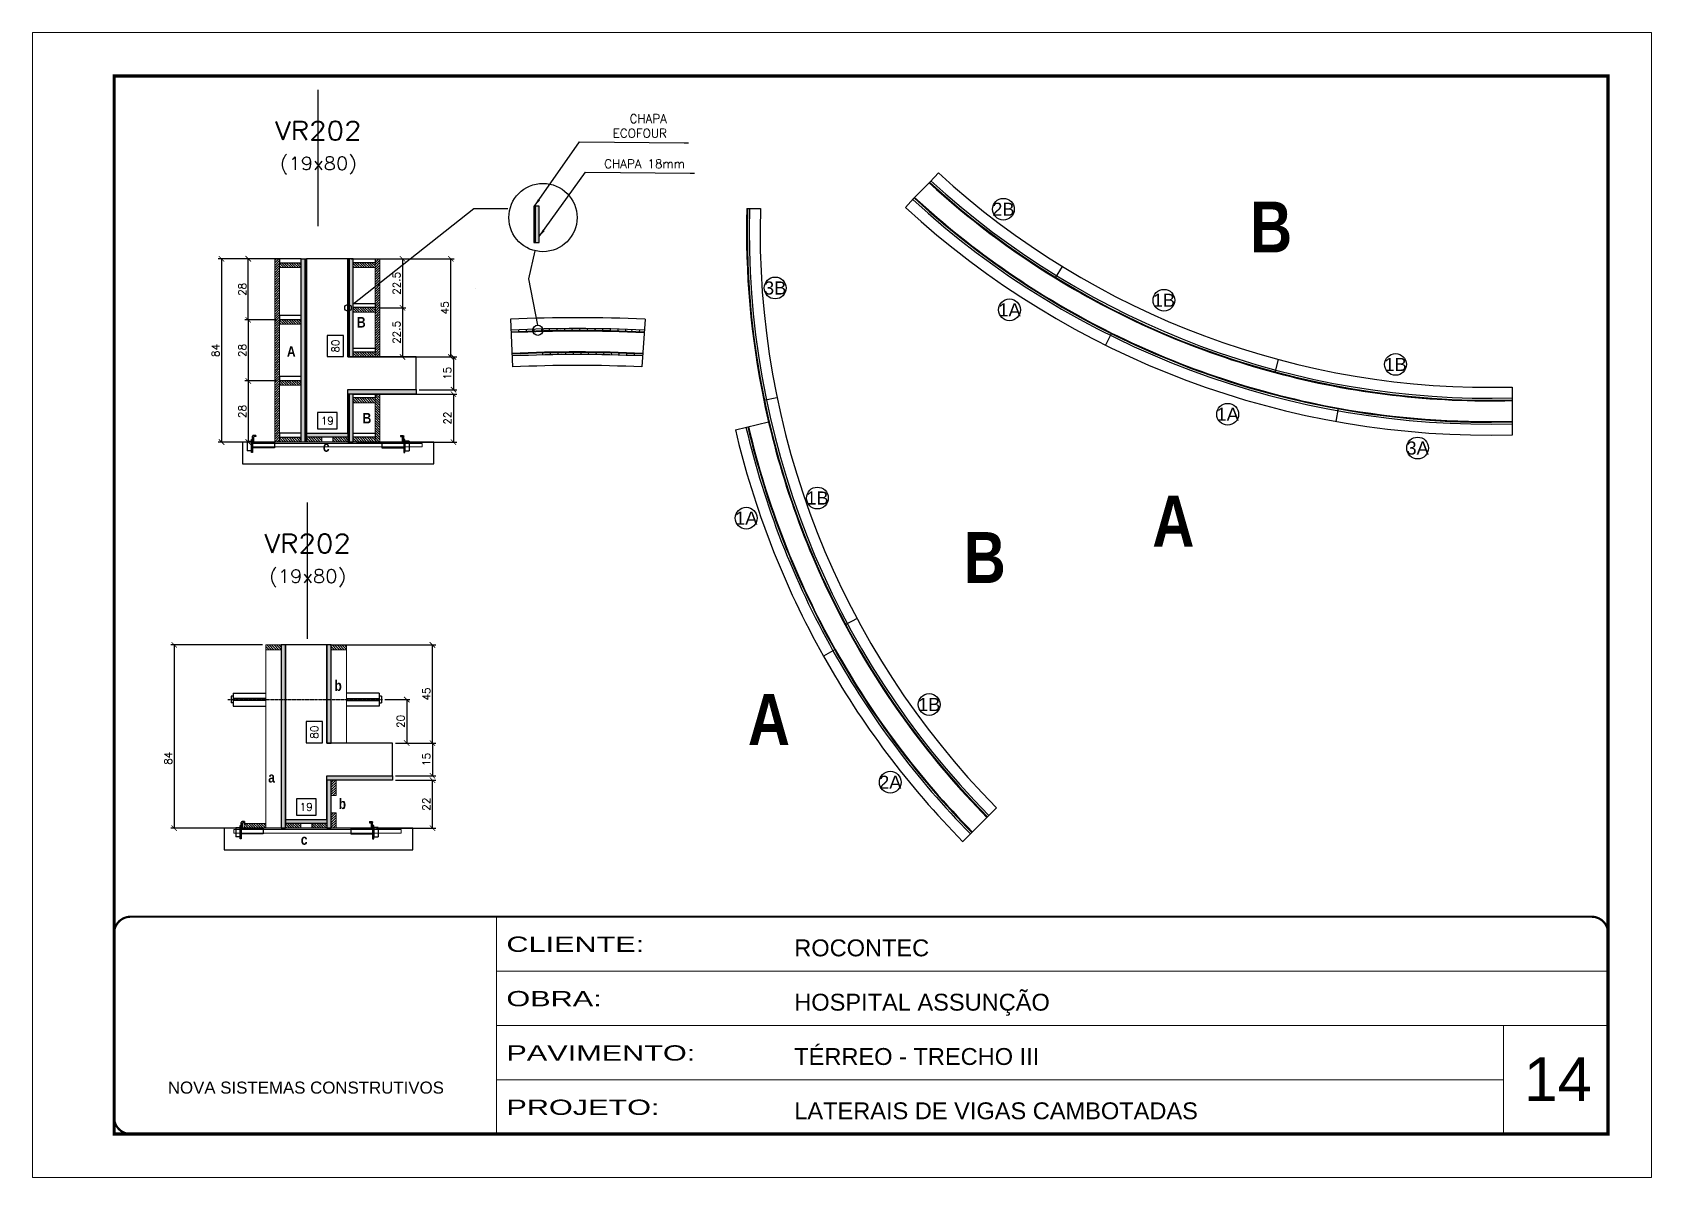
# Model space of a CAD drawing. Extents: x 2582 to 128055, y -26396 to 2611.
# Drawn here: x 4180 to 5665, y -2276 to -1226 of the extents above; entities that cross this region are included whole.
import ezdxf
from ezdxf.enums import TextEntityAlignment as Align

# ---------------------------------------------------------------- set-up
doc = ezdxf.new("R2010")
doc.units = 0
doc.header["$PDMODE"] = 35
for name, pattern in [('CONTINUO', [0]), ('DASHED', [0.75, 0.5, -0.25]), ('HIDDEN', [0.375, 0.25, -0.125])]:
    doc.linetypes.add(name, pattern=pattern)
for name, color, linetype in [('barrote', 251, 'Continuous'), ('COTA', 241, 'Continuous'), ('Cota Seção (2x)', 4, 'Continuous'), ('detalhes', 4, 'Continuous'), ('Painéis', 200, 'Continuous'), ('presilha', 1, 'Continuous'), ('Romaneio', 10, 'Continuous'), ('TENSOR', 3, 'Continuous'), ('Texto de Titulo', 7, 'Continuous'), ('Texto Qtd Sarr', 242, 'Continuous')]:
    doc.layers.add(name, color=color, linetype=linetype)
for name, color, linetype, lineweight in [('CARIMBO', 255, 'Continuous', 9), ('CONCRETO', 251, 'Continuous', 25), ('contorno de painel', 7, 'Continuous', 13), ('Folhas', 255, 'Continuous', 9), ('Hachura', 251, 'Continuous', 9), ('Madeira', 126, 'Continuous', 18), ('SARRAFO DE PRESSAO', 251, 'DASHED', 9), ('SCO-___-LAJ', 2, 'Continuous', 0), ('Texto Seção', 7, 'Continuous', 15)]:
    doc.layers.add(name, color=color, linetype=linetype, lineweight=lineweight)
doc.styles.add('ARIAL', font='arial.ttf')
doc.styles.add('COTA TECNICA', font='techl___.ttf', dxfattribs={"height": 10})
doc.styles.add('Romans', font='romans.shx')
doc.styles.add('TECNICA', font='techb___.ttf', dxfattribs={"height": 10})
doc.styles.add('Tecnologia', font='')
doc.styles.get('Tecnologia').set_extended_font_data('Forgotten Futurist')
doc.dimstyles.new('Cota Seção (2x)', dxfattribs={"dimtxt": 7, "dimasz": 5, "dimexe": 3, "dimexo": 3, "dimgap": 2, "dimtad": 3, "dimdec": 1, "dimlfac": 0.5, "dimzin": 12, "dimdsep": 46, "dimtxsty": 'Romans', "dimblk": 'ARCHTICK', "dimcen": 0, "dimclrd": 4, "dimclre": 4, "dimclrt": 1, "dimadec": 1, "dimazin": 3, "dimtfac": 1, "dimtdec": 1, "dimtmove": 0, "dimatfit": 3, "dimldrblk": 'OBLIQUE', "dimfxl": 1, "dimtolj": 1, "dimtzin": 12, "dimarcsym": 0})
doc.dimstyles.new('Cota Seção interna', dxfattribs={"dimtxt": 7, "dimasz": 6, "dimexe": 0.18, "dimexo": 2, "dimgap": -4, "dimtad": 3, "dimdec": 1, "dimlfac": 0.5, "dimzin": 12, "dimdsep": 46, "dimtxsty": 'Romans', "dimblk": 'ARCHTICK', "dimcen": 0.09, "dimse1": 1, "dimse2": 1, "dimsd1": 1, "dimsd2": 1, "dimclrd": 180, "dimclre": 5, "dimclrt": 1, "dimadec": 0, "dimazin": 3, "dimtfac": 1, "dimtdec": 1, "dimtofl": 0, "dimtmove": 0, "dimatfit": 3, "dimldrblk": 'ARCHTICK', "dimfxl": 1, "dimtolj": 1, "dimtzin": 0, "dimarcsym": 0})
doc.dimstyles.new('PAINEL', dxfattribs={"dimtxt": 10, "dimasz": 3, "dimexe": 3, "dimexo": 3, "dimgap": 3, "dimtad": 1, "dimdec": 1, "dimzin": 12, "dimdsep": 46, "dimtxsty": 'COTA TECNICA', "dimblk1": 'OBLIQUE', "dimblk2": 'OBLIQUE', "dimsah": 1, "dimcen": 0.9, "dimclrd": 4, "dimclre": 4, "dimclrt": 240, "dimadec": 1, "dimazin": 3, "dimtfac": 1, "dimtdec": 1, "dimtmove": 0, "dimatfit": 3, "dimfxl": 1, "dimtolj": 1, "dimtzin": 12, "dimarcsym": 0})

msp = doc.modelspace()

# ---------------------------------------------------------------- texts
at = {"color": 240, "char_height": 8, "attachment_point": 9, "style": 'Romans'}
for s, insert in [('\\A1;CHAPA  \\PECOFOUR', (4762.09, -1322.36)), ('\\A1;CHAPA 18mm', (4778.58, -1350.32))]:
    msp.add_mtext(s, dxfattribs=dict(at, insert=insert))
at = {"layer": 'CARIMBO', "style": 'ARIAL'}
msp.add_text('14', height=40, dxfattribs=at).set_placement((5547.99, -2205.76))
at = {"layer": 'detalhes', "style": 'TECNICA'}
for s, height, p in [('B', 46.73, (5296.85, -1427.69, 0)), ('B', 9.6, (4477.81, -1496.51)), ('A', 9.6, (4413.58, -1523.24)), ('B', 9.6, (4482.99, -1584.39)), ('c', 9.6, (4446.54, -1610.4)), ('A', 46.73, (5207.2, -1697.48, 0)), ('B', 46.73, (5034.19, -1730.77, 0)), ('b', 9.6, (4457.15, -1829.62)), ('A', 46.73, (4836.3, -1879.28, 0)), ('a', 9.6, (4396.46, -1913.71)), ('b', 9.6, (4461.05, -1938)), ('c', 9.6, (4426.33, -1970.75))]:
    msp.add_text(s, height=height, dxfattribs=at).set_placement(p)
at = {"layer": 'Romaneio', "color": 255, "linetype": 'ByBlock', "style": 'ARIAL'}
for s, p in [('2B', (5070.67, -1388.05)), ('3B', (4861.34, -1460.23)), ('1B', (5217.88, -1471.51)), ('1A', (5076.27, -1480.28)), ('1B', (5430.31, -1530.32)), ('1A', (5276.33, -1576.02)), ('3A', (5450.52, -1606.98)), ('1B', (4900.09, -1652.83)), ('1A', (4834.8, -1671.23)), ('1B', (5002.6, -1842.14)), ('2A', (4966.89, -1913.4))]:
    msp.add_text(s, height=12, dxfattribs=at).set_placement(p, align=Align.MIDDLE_CENTER)

# ---------------------------------------------------------------- blocks, each defined once
blk = doc.blocks.new('9999999999')
at = {"color": 30, "linetype": 'CONTINUO'}
for p, q in [((98564.6, 34230.2), (98564.6, 34429.4)), ((98564.6, 34379.6), (99584, 34379.6)), ((98564.6, 34329.8), (99488, 34329.8)), ((99584, 34329.8), (99488, 34329.8)), ((99488, 34329.8), (99488, 34230.2)), ((98564.6, 34280), (99488, 34280))]:
    blk.add_line(p, q, dxfattribs=at)
at = {"color": 30, "linetype": 'CONTINUO', "const_width": 2}
blk.add_lwpolyline([(99584, 34230.2), (99584, 34414.4, 0.414214), (99569, 34429.4), (98229, 34429.4, 0.414214), (98214, 34414.4), (98214, 34245.2, 0.414214), (98229, 34230.2), (99584, 34230.2)], format="xyb", dxfattribs=at)
at = {"layer": 'Folhas'}
blk.add_lwpolyline([(98139, 34190.2), (99624, 34190.2), (99624, 35240.2), (98139, 35240.2)], close=True, dxfattribs=at)
at = {"layer": 'Folhas', "color": 30, "const_width": 3}
blk.add_lwpolyline([(98214, 34230.2), (99584, 34230.2), (99584, 35200.2), (98214, 35200.2)], close=True, dxfattribs=at)
at = {"color": 7, "linetype": 'Continuous', "ltscale": 5, "style": 'ARIAL'}
for s, height, p in [('ROCONTEC', 15.48, (98837.7, 34393.1)), ('HOSPITAL ASSUNÇÃO', 15.483, (98837.7, 34343.3)), ('TÉRREO - TRECHO III', 15.483, (98837.7, 34293.5)), ('NOVA SISTEMAS CONSTRUTIVOS', 11.059, (98263.2, 34267.2)), ('LATERAIS DE VIGAS CAMBOTADAS', 15.483, (98837.7, 34243.7))]:
    blk.add_text(s, height=height, dxfattribs=at).set_placement(p)
at = {"layer": 'Folhas', "color": 7, "style": 'Tecnologia', "width": 1.5}
for s, p in [('CLIENTE:', (98573.7, 34397.2)), ('OBRA:', (98573.7, 34347.3)), ('PAVIMENTO:', (98573.7, 34297.5)), ('PROJETO:', (98573.7, 34247.7))]:
    blk.add_text(s, height=14, dxfattribs=at).set_placement(p)
blk = doc.blocks.new('titulo1')
at = {"layer": 'Defpoints', "color": 252, "linetype": 'HIDDEN', "ltscale": 2}
blk.add_line((0, 0), (0, 125), dxfattribs=at)
at = {"layer": 'Defpoints', "style": 'Romans', "oblique": 15}
blk.add_attdef('FOLHA', text='', height=10, dxfattribs=at).set_placement((0, 15.6), align=Align.MIDDLE_CENTER)
at = {"layer": 'Texto Qtd Sarr', "color": 3, "style": 'Romans', "oblique": 15}
for tag, height, p in [('TITULO', 17, (0, 71.4)), ('SEÇÃO', 12, (0, 41.5))]:
    blk.add_attdef(tag, text='', height=height, dxfattribs=at).set_placement(p, align=Align.MIDDLE_CENTER)
blk = doc.blocks.new('_ArchTick')
at = {"color": 0, "linetype": 'ByBlock', "const_width": 0.15}
blk.add_lwpolyline([(-0.5, -0.5), (0.5, 0.5)], dxfattribs=at)
blk = doc.blocks.new('*D124')
at = {"layer": 'COTA', "color": 4, "lineweight": -2, "transparency": 16777216}
for p, q in [((4513.3, -1911.5), (4550, -1911.5)), ((4547, -1955.5), (4547, -1911.5)), ((4495.7, -1955.5), (4550, -1955.5))]:
    blk.add_line(p, q, dxfattribs=at)
at = {"layer": 'Defpoints', "color": 0, "transparency": 16777216}
for p in [(4510.3, -1911.5), (4547, -1911.5), (4492.7, -1955.5)]:
    blk.add_point(p, dxfattribs=at)
at = {"layer": 'COTA', "color": 4, "lineweight": -2, "transparency": 16777216, "xscale": 5, "yscale": 5, "zscale": 5}
for p, rotation in [((4547, -1911.5), 90), ((4547, -1955.5), 270)]:
    blk.add_blockref('_ArchTick', p, dxfattribs=dict(at, rotation=rotation))
at = {"layer": 'COTA', "color": 1, "transparency": 16777216, "insert": (4541.5, -1933.5), "char_height": 7, "attachment_point": 5, "rotation": 90, "style": 'Romans'}
blk.add_mtext('\\A1;22', dxfattribs=at)
blk = doc.blocks.new('_Oblique')
at = {"color": 0, "linetype": 'ByBlock', "lineweight": -2}
blk.add_line((-0.5, -0.5), (0.5, 0.5), dxfattribs=at)
blk = doc.blocks.new('*D125')
at = {"layer": 'COTA', "color": 4, "lineweight": -2, "transparency": 16777216}
for p, q in [((4453.3, -1787.5), (4550, -1787.5)), ((4547, -1877.5), (4547, -1787.5)), ((4513.3, -1877.5), (4550, -1877.5))]:
    blk.add_line(p, q, dxfattribs=at)
at = {"layer": 'Defpoints', "color": 0, "transparency": 16777216}
for p in [(4450.3, -1787.5), (4547, -1787.5), (4510.3, -1877.5)]:
    blk.add_point(p, dxfattribs=at)
at = {"layer": 'COTA', "color": 4, "lineweight": -2, "transparency": 16777216, "xscale": 5, "yscale": 5, "zscale": 5}
for p, rotation in [((4547, -1787.5), 90), ((4547, -1877.5), 270)]:
    blk.add_blockref('_ArchTick', p, dxfattribs=dict(at, rotation=rotation))
at = {"layer": 'COTA', "color": 1, "transparency": 16777216, "insert": (4541.5, -1832.5), "char_height": 7, "attachment_point": 5, "rotation": 90, "style": 'Romans'}
blk.add_mtext('\\A1;45', dxfattribs=at)
blk = doc.blocks.new('*D126')
at = {"layer": 'Cota Seção (2x)', "color": 180, "lineweight": -2, "transparency": 16777216}
for p, q in [((4446.3, -1857.8), (4431.3, -1857.8)), ((4431.3, -1857.8), (4431.3, -1877.2)), ((4446.3, -1877.2), (4446.3, -1857.8)), ((4431.3, -1877.2), (4446.3, -1877.2))]:
    blk.add_line(p, q, dxfattribs=at)
at = {"layer": 'Defpoints', "color": 0, "transparency": 16777216}
for p in [(4450.3, -1787.5), (4450.3, -1787.5), (4450.3, -1947.5)]:
    blk.add_point(p, dxfattribs=at)
at = {"layer": 'Cota Seção (2x)', "color": 1, "transparency": 16777216, "insert": (4438.8, -1867.5), "char_height": 7, "attachment_point": 5, "rotation": 90, "style": 'Romans'}
blk.add_mtext('\\A1;80', dxfattribs=at)
blk = doc.blocks.new('PRESILHA METÁLICA 1')
at = {"layer": 'presilha'}
for p, q in [((0, 13), (6, 13)), ((0, 13), (0, 0)), ((6, 0), (0, 0)), ((6, 15.5), (7.5, 15.5)), ((6, -2.5), (6, 15.5)), ((6, 13), (6, 0)), ((7.5, 10.6), (7.5, 19.9)), ((7.5, 15.5), (7.5, -2.5)), ((37.5, 4.1), (7.5, 4.1)), ((12, 21), (8.6, 21)), ((9, 11.6), (9, 18.9)), ((12, 19.5), (9.6, 19.5)), ((37.5, 11), (9.6, 11)), ((12, 21), (12, 19.5)), ((37.5, 11), (37.5, 4.1)), ((7.5, -2.5), (6, -2.5))]:
    blk.add_line(p, q, dxfattribs=at)
for centre, radius, start, end in [((8.6, 19.9), 1.14, 90, 180), ((9.6, 18.9), 0.57, 90, 180), ((9.6, 11.6), 0.57, 180, 270)]:
    blk.add_arc(centre, radius, start, end, dxfattribs=at)
blk = doc.blocks.new('*D127')
at = {"layer": 'Cota Seção (2x)', "color": 180, "lineweight": -2, "transparency": 16777216}
for p, q in [((4440.3, -1928.5), (4422.3, -1928.5)), ((4422.3, -1928.5), (4422.3, -1943.5)), ((4440.3, -1943.5), (4440.3, -1928.5)), ((4422.3, -1943.5), (4440.3, -1943.5))]:
    blk.add_line(p, q, dxfattribs=at)
at = {"layer": 'Defpoints', "color": 0, "transparency": 16777216}
for p in [(4412.3, -1955.5), (4450.3, -1947.5), (4450.3, -1955.5)]:
    blk.add_point(p, dxfattribs=at)
at = {"layer": 'Cota Seção (2x)', "color": 1, "transparency": 16777216, "insert": (4431.3, -1936), "char_height": 7, "attachment_point": 5, "style": 'Romans'}
blk.add_mtext('\\A1;19', dxfattribs=at)
blk = doc.blocks.new('*D134')
at = {"layer": 'COTA', "color": 4, "lineweight": -2, "transparency": 16777216}
for p, q in [((4391.3, -1787.5), (4307.2, -1787.5)), ((4310.2, -1787.5), (4310.2, -1955.5)), ((4391.3, -1955.5), (4307.2, -1955.5))]:
    blk.add_line(p, q, dxfattribs=at)
at = {"layer": 'Defpoints', "color": 0, "transparency": 16777216}
for p in [(4394.3, -1787.5), (4310.2, -1955.5), (4394.3, -1955.5)]:
    blk.add_point(p, dxfattribs=at)
at = {"layer": 'COTA', "color": 4, "lineweight": -2, "transparency": 16777216, "xscale": 5, "yscale": 5, "zscale": 5}
for p, rotation in [((4310.2, -1787.5), 90), ((4310.2, -1955.5), 270)]:
    blk.add_blockref('_ArchTick', p, dxfattribs=dict(at, rotation=rotation))
at = {"layer": 'COTA', "color": 1, "transparency": 16777216, "insert": (4304.7, -1891.5), "char_height": 7, "attachment_point": 5, "rotation": 90, "style": 'Romans'}
blk.add_mtext('\\A1;84', dxfattribs=at)
blk = doc.blocks.new('*D135')
at = {"layer": 'COTA', "color": 4, "lineweight": -2, "transparency": 16777216}
for p, q in [((4513.3, -1877.5), (4550, -1877.5)), ((4547, -1877.5), (4547, -1907.5)), ((4513.3, -1907.5), (4550, -1907.5))]:
    blk.add_line(p, q, dxfattribs=at)
at = {"layer": 'Defpoints', "color": 0, "transparency": 16777216}
for p in [(4510.3, -1877.5), (4510.3, -1907.5), (4547, -1907.5)]:
    blk.add_point(p, dxfattribs=at)
at = {"layer": 'COTA', "color": 4, "lineweight": -2, "transparency": 16777216, "xscale": 5, "yscale": 5, "zscale": 5}
for p, rotation in [((4547, -1877.5), 90), ((4547, -1907.5), 270)]:
    blk.add_blockref('_ArchTick', p, dxfattribs=dict(at, rotation=rotation))
at = {"layer": 'COTA', "color": 1, "transparency": 16777216, "insert": (4541.5, -1892.5), "char_height": 7, "attachment_point": 5, "rotation": 90, "style": 'Romans'}
blk.add_mtext('\\A1;15', dxfattribs=at)
blk = doc.blocks.new('*D128')
at = {"layer": 'COTA', "color": 4, "lineweight": -2, "transparency": 16777216}
for p, q in [((4503.3, -1837.6), (4526.4, -1837.6)), ((4523.4, -1837.6), (4523.4, -1877.5)), ((4513, -1877.5), (4526.4, -1877.5))]:
    blk.add_line(p, q, dxfattribs=at)
at = {"layer": 'Defpoints', "color": 0, "transparency": 16777216}
for p in [(4500.3, -1837.6), (4510, -1877.5), (4523.4, -1877.5)]:
    blk.add_point(p, dxfattribs=at)
at = {"layer": 'COTA', "color": 4, "lineweight": -2, "transparency": 16777216, "xscale": 5, "yscale": 5, "zscale": 5}
for p, rotation in [((4523.4, -1837.6), 90), ((4523.4, -1877.5), 270)]:
    blk.add_blockref('_ArchTick', p, dxfattribs=dict(at, rotation=rotation))
at = {"layer": 'COTA', "color": 1, "transparency": 16777216, "insert": (4517.9, -1857.6), "char_height": 7, "attachment_point": 5, "rotation": 90, "style": 'Romans'}
blk.add_mtext('\\A1;20', dxfattribs=at)
blk = doc.blocks.new('*D129')
at = {"layer": 'COTA', "color": 4, "lineweight": -2, "transparency": 16777216}
for p, q in [((4472.6, -1433.5), (4566.9, -1433.5)), ((4563.9, -1523.5), (4563.9, -1433.5)), ((4472.6, -1523.5), (4566.9, -1523.5))]:
    blk.add_line(p, q, dxfattribs=at)
at = {"layer": 'Defpoints', "color": 0, "transparency": 16777216}
for p in [(4469.6, -1433.5), (4563.9, -1433.5), (4469.6, -1523.5)]:
    blk.add_point(p, dxfattribs=at)
at = {"layer": 'COTA', "color": 4, "lineweight": -2, "transparency": 16777216, "xscale": 5, "yscale": 5, "zscale": 5}
for p, rotation in [((4563.9, -1433.5), 90), ((4563.9, -1523.5), 270)]:
    blk.add_blockref('_ArchTick', p, dxfattribs=dict(at, rotation=rotation))
at = {"layer": 'COTA', "color": 1, "transparency": 16777216, "insert": (4558.4, -1478.5), "char_height": 7, "attachment_point": 5, "rotation": 90, "style": 'Romans'}
blk.add_mtext('\\A1;45', dxfattribs=at)
blk = doc.blocks.new('*D130')
at = {"layer": 'Cota Seção (2x)', "color": 180, "lineweight": -2, "transparency": 16777216}
for p, q in [((4465.6, -1503.8), (4450.6, -1503.8)), ((4450.6, -1503.8), (4450.6, -1523.1)), ((4465.6, -1523.1), (4465.6, -1503.8)), ((4450.6, -1523.1), (4465.6, -1523.1))]:
    blk.add_line(p, q, dxfattribs=at)
at = {"layer": 'Defpoints', "color": 0, "transparency": 16777216}
for p in [(4469.6, -1433.5), (4469.6, -1433.5), (4469.6, -1593.5)]:
    blk.add_point(p, dxfattribs=at)
at = {"layer": 'Cota Seção (2x)', "color": 1, "transparency": 16777216, "insert": (4458.1, -1513.5), "char_height": 7, "attachment_point": 5, "rotation": 90, "style": 'Romans'}
blk.add_mtext('\\A1;80', dxfattribs=at)
blk = doc.blocks.new('*D131')
at = {"layer": 'Cota Seção (2x)', "color": 180, "lineweight": -2, "transparency": 16777216}
for p, q in [((4459.6, -1574.5), (4441.6, -1574.5)), ((4441.6, -1574.5), (4441.6, -1589.5)), ((4459.6, -1589.5), (4459.6, -1574.5)), ((4441.6, -1589.5), (4459.6, -1589.5))]:
    blk.add_line(p, q, dxfattribs=at)
at = {"layer": 'Defpoints', "color": 0, "transparency": 16777216}
for p in [(4431.6, -1601.5), (4469.6, -1593.5), (4469.6, -1601.5)]:
    blk.add_point(p, dxfattribs=at)
at = {"layer": 'Cota Seção (2x)', "color": 1, "transparency": 16777216, "insert": (4450.6, -1582), "char_height": 7, "attachment_point": 5, "style": 'Romans'}
blk.add_mtext('\\A1;19', dxfattribs=at)
blk = doc.blocks.new('*D132')
at = {"layer": 'COTA', "color": 4, "lineweight": -2, "transparency": 16777216}
for p, q in [((4410.6, -1433.5), (4350.6, -1433.5)), ((4353.6, -1433.5), (4353.6, -1601.5)), ((4410.6, -1601.5), (4350.6, -1601.5))]:
    blk.add_line(p, q, dxfattribs=at)
at = {"layer": 'Defpoints', "color": 0, "transparency": 16777216}
for p in [(4413.6, -1433.5), (4353.6, -1601.5), (4413.6, -1601.5)]:
    blk.add_point(p, dxfattribs=at)
at = {"layer": 'COTA', "color": 4, "lineweight": -2, "transparency": 16777216, "xscale": 5, "yscale": 5, "zscale": 5}
for p, rotation in [((4353.6, -1433.5), 90), ((4353.6, -1601.5), 270)]:
    blk.add_blockref('_ArchTick', p, dxfattribs=dict(at, rotation=rotation))
at = {"layer": 'COTA', "color": 1, "transparency": 16777216, "insert": (4348.1, -1517.5), "char_height": 7, "attachment_point": 5, "rotation": 90, "style": 'Romans'}
blk.add_mtext('\\A1;84', dxfattribs=at)
blk = doc.blocks.new('*D133')
at = {"layer": 'COTA', "color": 4, "lineweight": -2, "transparency": 16777216}
for p, q in [((4403.8, -1433.5), (4375.1, -1433.5)), ((4378.1, -1489.5), (4378.1, -1433.5)), ((4403.8, -1489.5), (4375.1, -1489.5))]:
    blk.add_line(p, q, dxfattribs=at)
at = {"layer": 'Defpoints', "color": 0, "transparency": 16777216}
for p in [(4378.1, -1433.5), (4406.8, -1433.5), (4406.8, -1489.5)]:
    blk.add_point(p, dxfattribs=at)
at = {"layer": 'COTA', "color": 4, "lineweight": -2, "transparency": 16777216, "xscale": 5, "yscale": 5, "zscale": 5}
for p, rotation in [((4378.1, -1433.5), 90), ((4378.1, -1489.5), 270)]:
    blk.add_blockref('_ArchTick', p, dxfattribs=dict(at, rotation=rotation))
at = {"layer": 'COTA', "color": 1, "transparency": 16777216, "insert": (4372.6, -1461.5), "char_height": 7, "attachment_point": 5, "rotation": 90, "style": 'Romans'}
blk.add_mtext('\\A1;28', dxfattribs=at)
blk = doc.blocks.new('*D136')
at = {"layer": 'COTA', "color": 4, "lineweight": -2, "transparency": 16777216}
for p, q in [((4403.8, -1489.5), (4375.1, -1489.5)), ((4378.1, -1489.5), (4378.1, -1545.5)), ((4403.8, -1545.5), (4375.1, -1545.5))]:
    blk.add_line(p, q, dxfattribs=at)
at = {"layer": 'Defpoints', "color": 0, "transparency": 16777216}
for p in [(4406.8, -1489.5), (4378.1, -1545.5), (4406.8, -1545.5)]:
    blk.add_point(p, dxfattribs=at)
at = {"layer": 'COTA', "color": 4, "lineweight": -2, "transparency": 16777216, "xscale": 5, "yscale": 5, "zscale": 5}
for p, rotation in [((4378.1, -1489.5), 90), ((4378.1, -1545.5), 270)]:
    blk.add_blockref('_ArchTick', p, dxfattribs=dict(at, rotation=rotation))
at = {"layer": 'COTA', "color": 1, "transparency": 16777216, "insert": (4372.6, -1517.5), "char_height": 7, "attachment_point": 5, "rotation": 90, "style": 'Romans'}
blk.add_mtext('\\A1;28', dxfattribs=at)
blk = doc.blocks.new('*D137')
at = {"layer": 'COTA', "color": 4, "lineweight": -2, "transparency": 16777216}
for p, q in [((4403.8, -1545.5), (4375.1, -1545.5)), ((4378.1, -1545.5), (4378.1, -1601.5)), ((4403.8, -1601.5), (4375.1, -1601.5))]:
    blk.add_line(p, q, dxfattribs=at)
at = {"layer": 'Defpoints', "color": 0, "transparency": 16777216}
for p in [(4406.8, -1545.5), (4378.1, -1601.5), (4406.8, -1601.5)]:
    blk.add_point(p, dxfattribs=at)
at = {"layer": 'COTA', "color": 4, "lineweight": -2, "transparency": 16777216, "xscale": 5, "yscale": 5, "zscale": 5}
for p, rotation in [((4378.1, -1545.5), 90), ((4378.1, -1601.5), 270)]:
    blk.add_blockref('_ArchTick', p, dxfattribs=dict(at, rotation=rotation))
at = {"layer": 'COTA', "color": 1, "transparency": 16777216, "insert": (4372.6, -1573.5), "char_height": 7, "attachment_point": 5, "rotation": 90, "style": 'Romans'}
blk.add_mtext('\\A1;28', dxfattribs=at)
blk = doc.blocks.new('*D138')
at = {"layer": 'COTA', "color": 4, "lineweight": -2, "transparency": 16777216}
for p, q in [((4535, -1523.5), (4569.3, -1523.5)), ((4566.3, -1523.5), (4566.3, -1553.5)), ((4535, -1553.5), (4569.3, -1553.5))]:
    blk.add_line(p, q, dxfattribs=at)
at = {"layer": 'Defpoints', "color": 0, "transparency": 16777216}
for p in [(4532, -1523.5), (4532, -1553.5), (4566.3, -1553.5)]:
    blk.add_point(p, dxfattribs=at)
at = {"layer": 'COTA', "color": 4, "lineweight": -2, "transparency": 16777216, "xscale": 5, "yscale": 5, "zscale": 5}
for p, rotation in [((4566.3, -1523.5), 90), ((4566.3, -1553.5), 270)]:
    blk.add_blockref('_ArchTick', p, dxfattribs=dict(at, rotation=rotation))
at = {"layer": 'COTA', "color": 1, "transparency": 16777216, "insert": (4560.8, -1538.5), "char_height": 7, "attachment_point": 5, "rotation": 90, "style": 'Romans'}
blk.add_mtext('\\A1;15', dxfattribs=at)
blk = doc.blocks.new('*D139')
at = {"layer": 'COTA', "color": 4, "lineweight": -2, "transparency": 16777216}
for p, q in [((4497.4, -1433.5), (4522.6, -1433.5)), ((4519.6, -1433.5), (4519.6, -1478.5)), ((4497.4, -1478.5), (4522.6, -1478.5))]:
    blk.add_line(p, q, dxfattribs=at)
at = {"layer": 'Defpoints', "color": 0, "transparency": 16777216}
for p in [(4494.4, -1433.5), (4494.4, -1478.5), (4519.6, -1478.5)]:
    blk.add_point(p, dxfattribs=at)
at = {"layer": 'COTA', "color": 4, "lineweight": -2, "transparency": 16777216, "xscale": 5, "yscale": 5, "zscale": 5}
for p, rotation in [((4519.6, -1433.5), 90), ((4519.6, -1478.5), 270)]:
    blk.add_blockref('_ArchTick', p, dxfattribs=dict(at, rotation=rotation))
at = {"layer": 'COTA', "color": 1, "transparency": 16777216, "insert": (4514.1, -1456), "char_height": 7, "attachment_point": 5, "rotation": 90, "style": 'Romans'}
blk.add_mtext('\\A1;22.5', dxfattribs=at)
blk = doc.blocks.new('*D140')
at = {"layer": 'COTA', "color": 4, "lineweight": -2, "transparency": 16777216}
for p, q in [((4497.4, -1478.5), (4522.6, -1478.5)), ((4519.6, -1478.5), (4519.6, -1523.5)), ((4497.4, -1523.5), (4522.6, -1523.5))]:
    blk.add_line(p, q, dxfattribs=at)
at = {"layer": 'Defpoints', "color": 0, "transparency": 16777216}
for p in [(4494.4, -1478.5), (4494.4, -1523.5), (4519.6, -1523.5)]:
    blk.add_point(p, dxfattribs=at)
at = {"layer": 'COTA', "color": 4, "lineweight": -2, "transparency": 16777216, "xscale": 5, "yscale": 5, "zscale": 5}
for p, rotation in [((4519.6, -1478.5), 90), ((4519.6, -1523.5), 270)]:
    blk.add_blockref('_ArchTick', p, dxfattribs=dict(at, rotation=rotation))
at = {"layer": 'COTA', "color": 1, "transparency": 16777216, "insert": (4514.1, -1501), "char_height": 7, "attachment_point": 5, "rotation": 90, "style": 'Romans'}
blk.add_mtext('\\A1;22.5', dxfattribs=at)
blk = doc.blocks.new('*D141')
at = {"layer": 'COTA', "color": 4, "lineweight": -2, "transparency": 16777216}
for p, q in [((4477.4, -1557.5), (4569.3, -1557.5)), ((4566.3, -1557.5), (4566.3, -1601.5)), ((4477.4, -1601.5), (4569.3, -1601.5))]:
    blk.add_line(p, q, dxfattribs=at)
at = {"layer": 'Defpoints', "color": 0, "transparency": 16777216}
for p in [(4474.4, -1557.5), (4474.4, -1601.5), (4566.3, -1601.5)]:
    blk.add_point(p, dxfattribs=at)
at = {"layer": 'COTA', "color": 4, "lineweight": -2, "transparency": 16777216, "xscale": 5, "yscale": 5, "zscale": 5}
for p, rotation in [((4566.3, -1557.5), 90), ((4566.3, -1601.5), 270)]:
    blk.add_blockref('_ArchTick', p, dxfattribs=dict(at, rotation=rotation))
at = {"layer": 'COTA', "color": 1, "transparency": 16777216, "insert": (4560.8, -1579.5), "char_height": 7, "attachment_point": 5, "rotation": 90, "style": 'Romans'}
blk.add_mtext('\\A1;22', dxfattribs=at)

# ---------------------------------------------------------------- dimensions: what is measured, and where the dimension line sits
at = {"layer": 'COTA'}
for base, p1, p2, picture, middle in [((4353.61, -1601.47), (4413.58, -1433.47), (4413.58, -1601.47), '*D132', (4348.11, -1517.47)), ((4378.12, -1433.47), (4406.78, -1489.53), (4406.78, -1433.47), '*D133', (4372.62, -1461.5)), ((4563.9, -1433.47), (4469.58, -1523.47), (4469.58, -1433.47), '*D129', (4558.4, -1478.47)), ((4519.64, -1478.47), (4494.38, -1433.47), (4494.38, -1478.47), '*D139', (4514.14, -1455.97)), ((4519.64, -1523.47), (4494.38, -1478.47), (4494.38, -1523.47), '*D140', (4514.14, -1500.97)), ((4378.12, -1545.46), (4406.78, -1489.53), (4406.78, -1545.46), '*D136', (4372.62, -1517.5)), ((4566.3, -1553.47), (4531.98, -1523.47), (4531.98, -1553.47), '*D138', (4560.8, -1538.47)), ((4378.12, -1601.47), (4406.78, -1545.46), (4406.78, -1601.47), '*D137', (4372.62, -1573.47)), ((4566.3, -1601.47), (4474.38, -1557.47), (4474.38, -1601.47), '*D141', (4560.8, -1579.47)), ((4547.01, -1787.51), (4510.29, -1877.51), (4450.29, -1787.51), '*D125', (4541.51, -1832.51)), ((4547.01, -1907.51), (4510.29, -1877.51), (4510.29, -1907.51), '*D135', (4541.51, -1892.51)), ((4547.01, -1911.51), (4492.69, -1955.51), (4510.29, -1911.51), '*D124', (4541.51, -1933.51))]:
    dim = msp.add_linear_dim(base=base, p1=p1, p2=p2, angle=90, dimstyle='Cota Seção (2x)', dxfattribs=at)
    dim.commit()
    dim.dimension.update_dxf_attribs({"geometry": picture, "text_midpoint": middle})
for base, p1, p2, picture, middle in [((4310.19, -1955.51), (4394.29, -1787.51), (4394.29, -1955.51), '*D134', (4310.19, -1891.51)), ((4523.36, -1877.51), (4500.29, -1837.6), (4510.01, -1877.51), '*D128', (4523.36, -1857.55))]:
    dim = msp.add_linear_dim(base=base, p1=p1, p2=p2, angle=90, dimstyle='Cota Seção (2x)', dxfattribs=at)
    dim.commit()
    dim.dimension.update_dxf_attribs({"geometry": picture, "text_midpoint": middle, "dimtype": 160})
at = {"layer": 'Cota Seção (2x)'}
dim = msp.add_linear_dim(base=(4469.58, -1433.47), p1=(4469.58, -1593.47), p2=(4469.58, -1433.47), angle=90, dimstyle='Cota Seção interna', dxfattribs=at)
dim.commit()
dim.dimension.update_dxf_attribs({"geometry": '*D130', "text_midpoint": (4469.58, -1513.47), "dimtype": 160})
for base, p1, p2, picture, middle in [((4469.58, -1593.47), (4431.58, -1601.47), (4469.58, -1601.47), '*D131', (4450.58, -1581.97)), ((4450.29, -1947.51), (4412.29, -1955.51), (4450.29, -1955.51), '*D127', (4431.29, -1936.01))]:
    dim = msp.add_linear_dim(base=base, p1=p1, p2=p2, dimstyle='Cota Seção interna', dxfattribs=at)
    dim.commit()
    dim.dimension.update_dxf_attribs({"geometry": picture, "text_midpoint": middle})
dim = msp.add_linear_dim(base=(4450.29, -1787.51), p1=(4450.29, -1947.51), p2=(4450.29, -1787.51), angle=90, dimstyle='Cota Seção interna', dxfattribs=at)
dim.commit()
dim.dimension.update_dxf_attribs({"geometry": '*D126', "text_midpoint": (4438.79, -1867.51)})

# ---------------------------------------------------------------- hatches: boundary and pattern name
at = {"layer": 'Hachura'}
h = msp.add_hatch(color=256, dxfattribs=at)
h.dxf.hatch_style = 1
h.paths.add_polyline_path([(4644.95, -1385.13), (4641.35, -1385.13), (4641.35, -1418.44), (4644.95, -1418.44)])
h = msp.add_hatch(dxfattribs=at)
h.set_pattern_fill('ANSI31', color=256, scale=0.5, angle=180, style=0)
h.set_pattern_definition([(225, (-3735.2641, -24419.2929), (1.12253202, -1.12253202), [])])
h.paths.add_polyline_path([(4406.78, -1433.47), (4402.38, -1433.47), (4402.38, -1601.47), (4406.78, -1601.47)])
h = msp.add_hatch(dxfattribs=at)
h.set_pattern_fill('ANSI31', color=256, scale=0.5, angle=270, style=0)
h.set_pattern_definition([(315, (27392.5998, -9671.1185), (1.12253202, 1.12253202), [])])
h.paths.add_polyline_path([(4406.78, -1441.47), (4406.78, -1437.07), (4426.78, -1437.07), (4426.78, -1441.47)])
h = msp.add_hatch(color=256, dxfattribs=at)
h.dxf.hatch_style = 1
h.paths.add_polyline_path([(4426.78, -1433.47), (4430.38, -1433.47), (4430.38, -1601.47), (4426.78, -1601.47)])
h = msp.add_hatch(color=256, dxfattribs=at)
h.dxf.hatch_style = 1
h.paths.add_polyline_path([(4474.38, -1433.47), (4470.78, -1433.47), (4470.78, -1523.47), (4474.38, -1523.47)])
h = msp.add_hatch(dxfattribs=at)
h.set_pattern_fill('ANSI31', color=256, scale=0.5, angle=270, style=0)
h.set_pattern_definition([(315, (27392.6019, -9671.1185), (1.12253202, 1.12253202), [])])
h.paths.add_polyline_path([(4494.38, -1441.47), (4494.38, -1437.07), (4474.38, -1437.07), (4474.38, -1441.47)])
h = msp.add_hatch(dxfattribs=at)
h.set_pattern_fill('ANSI31', color=256, scale=0.5, angle=180, style=0)
h.set_pattern_definition([(225, (-3827.26, -24405.2929), (1.12253202, -1.12253202), [])])
h.paths.add_polyline_path([(4498.78, -1433.47), (4494.38, -1433.47), (4494.38, -1523.47), (4498.78, -1523.47)])
h = msp.add_hatch(dxfattribs=at)
h.set_pattern_fill('ANSI31', color=256, scale=0.5, angle=270, style=0)
h.set_pattern_definition([(315, (27392.6019, -9712.1185), (1.12253202, 1.12253202), [])])
h.paths.add_polyline_path([(4494.38, -1482.47), (4494.38, -1478.07), (4474.38, -1478.07), (4474.38, -1482.47)])
h = msp.add_hatch(dxfattribs=at)
h.set_pattern_fill('ANSI31', color=256, scale=0.5, angle=270, style=0)
h.set_pattern_definition([(315, (27392.5998, -9723.1747), (1.12253202, 1.12253202), [])])
h.paths.add_polyline_path([(4406.78, -1493.53), (4406.78, -1489.13), (4426.78, -1489.13), (4426.78, -1493.53)])
h = msp.add_hatch(dxfattribs=at)
h.set_pattern_fill('ANSI31', color=256, scale=0.5, angle=270, style=0)
h.set_pattern_definition([(315, (27392.6019, -9753.1185), (1.12253202, 1.12253202), [])])
h.paths.add_polyline_path([(4494.38, -1523.47), (4494.38, -1519.07), (4474.38, -1519.07), (4474.38, -1523.47)])
h = msp.add_hatch(dxfattribs=at)
h.set_pattern_fill('ANSI31', color=256, scale=0.5, angle=270, style=0)
h.set_pattern_definition([(315, (27460.1977, -9779.1078), (1.12253202, 1.12253202), [])])
h.paths.add_polyline_path([(4426.78, -1549.46), (4426.78, -1545.06), (4406.78, -1545.06), (4406.78, -1549.46)])
h = msp.add_hatch(color=256, dxfattribs=at)
h.dxf.hatch_style = 1
h.paths.add_polyline_path([(4469.58, -1557.47), (4469.58, -1553.47), (4531.98, -1553.47), (4531.98, -1557.47)])
h = msp.add_hatch(color=256, dxfattribs=at)
h.dxf.hatch_style = 1
h.paths.add_polyline_path([(4474.38, -1557.47), (4470.78, -1557.47), (4470.78, -1601.47), (4474.38, -1601.47)])
h = msp.add_hatch(dxfattribs=at)
h.set_pattern_fill('ANSI31', color=256, scale=0.5, angle=270, style=0)
h.set_pattern_definition([(315, (-124840.8658, -30723.233), (1.122532015, 1.122532015), [])])
h.paths.add_polyline_path([(4494.38, -1601.47), (4498.78, -1601.47), (4498.78, -1557.47), (4494.38, -1557.47)])
h = msp.add_hatch(dxfattribs=at)
h.set_pattern_fill('ANSI31', color=256, scale=0.5, angle=270, style=0)
h.set_pattern_definition([(315, (27392.6019, -9795.1185), (1.12253202, 1.12253202), [])])
h.paths.add_polyline_path([(4494.38, -1565.47), (4494.38, -1561.07), (4474.38, -1561.07), (4474.38, -1565.47)])
h = msp.add_hatch(dxfattribs=at)
h.set_pattern_fill('ANSI31', color=256, scale=0.5, angle=270, style=0)
h.set_pattern_definition([(315, (27392.5998, -9831.1185), (1.12253202, 1.12253202), [])])
h.paths.add_polyline_path([(4406.78, -1601.47), (4406.78, -1597.07), (4426.78, -1597.07), (4426.78, -1601.47)])
h = msp.add_hatch(color=256, dxfattribs=at)
h.dxf.hatch_style = 1
h.paths.add_polyline_path([(4431.58, -1597.07), (4431.58, -1593.47), (4469.58, -1593.47), (4469.58, -1597.07)])
h = msp.add_hatch(dxfattribs=at)
h.set_pattern_fill('ANSI31', color=256, scale=0.5, angle=270, style=0)
h.set_pattern_definition([(315, (27388.204, -9831.1185), (1.12253202, 1.12253202), [])])
h.paths.add_polyline_path([(4431.58, -1601.47), (4431.58, -1597.07), (4445.58, -1597.07), (4445.58, -1601.47)])
h = msp.add_hatch(dxfattribs=at)
h.set_pattern_fill('ANSI31', color=256, scale=0.5, angle=270, style=0)
h.set_pattern_definition([(315, (27388.2019, -9831.1185), (1.12253202, 1.12253202), [])])
h.paths.add_polyline_path([(4469.58, -1601.47), (4469.58, -1597.07), (4455.58, -1597.07), (4455.58, -1601.47)])
h = msp.add_hatch(dxfattribs=at)
h.set_pattern_fill('ANSI31', color=256, scale=0.5, angle=270, style=0)
h.set_pattern_definition([(315, (27392.6019, -9831.1185), (1.12253202, 1.12253202), [])])
h.paths.add_polyline_path([(4494.38, -1601.47), (4494.38, -1597.07), (4474.38, -1597.07), (4474.38, -1601.47)])
h = msp.add_hatch(dxfattribs=at)
h.set_pattern_fill('ANSI31', color=256, scale=0.5, angle=270, style=0)
h.set_pattern_definition([(315, (27300.1112, -10095.1566), (1.12253202, 1.12253202), [])])
h.paths.add_polyline_path([(4394.29, -1791.91), (4394.29, -1787.51), (4408.29, -1787.51), (4408.29, -1791.91)])
h = msp.add_hatch(color=256, dxfattribs=at)
h.dxf.hatch_style = 1
h.paths.add_polyline_path([(4412.29, -1787.51), (4408.29, -1787.51), (4408.29, -1955.51), (4412.29, -1955.51)])
h = msp.add_hatch(color=256, dxfattribs=at)
h.dxf.hatch_style = 1
h.paths.add_polyline_path([(4454.29, -1787.51), (4450.29, -1787.51), (4450.29, -1877.51), (4454.29, -1877.51)])
h = msp.add_hatch(dxfattribs=at)
h.set_pattern_fill('ANSI31', color=256, scale=0.5, angle=270, style=0)
h.set_pattern_definition([(315, (27360.1112, -10095.1566), (1.12253202, 1.12253202), [])])
h.paths.add_polyline_path([(4454.29, -1791.91), (4454.29, -1787.51), (4468.29, -1787.51), (4468.29, -1791.91)])
h = msp.add_hatch(color=256, dxfattribs=at)
h.dxf.hatch_style = 1
h.paths.add_polyline_path([(4450.29, -1911.51), (4450.29, -1907.51), (4510.29, -1907.51), (4510.29, -1911.51)])
h = msp.add_hatch(color=256, dxfattribs=at)
h.dxf.hatch_style = 1
h.paths.add_polyline_path([(4454.29, -1911.51), (4450.29, -1911.51), (4450.29, -1955.51), (4454.29, -1955.51)])
h = msp.add_hatch(dxfattribs=at)
h.set_pattern_fill('ANSI31', color=256, scale=0.5, angle=360, style=0)
h.set_pattern_definition([(45, (12761.9348, 20980.3073), (-1.12253202, 1.12253202), [])])
h.paths.add_polyline_path([(4458.69, -1925.51), (4454.29, -1925.51), (4454.29, -1911.51), (4458.69, -1911.51)])
h = msp.add_hatch(dxfattribs=at)
h.set_pattern_fill('ANSI31', color=256, scale=0.5, angle=360, style=0)
h.set_pattern_definition([(45, (12761.9348, 20950.3073), (-1.12253202, 1.12253202), [])])
h.paths.add_polyline_path([(4458.69, -1955.51), (4454.29, -1955.51), (4454.29, -1941.51), (4458.69, -1941.51)])
h = msp.add_hatch(dxfattribs=at)
h.set_pattern_fill('ANSI31', color=256, scale=0.5, angle=270, style=0)
h.set_pattern_definition([(315, (27266.1112, -10185.1566), (1.12253202, 1.12253202), [])])
h.paths.add_polyline_path([(4394.29, -1955.51), (4394.29, -1951.11), (4374.29, -1951.11), (4374.29, -1955.51)])
h = msp.add_hatch(color=256, dxfattribs=at)
h.dxf.hatch_style = 1
h.paths.add_polyline_path([(4412.29, -1951.11), (4412.29, -1947.51), (4450.29, -1947.51), (4450.29, -1951.11)])
h = msp.add_hatch(dxfattribs=at)
h.set_pattern_fill('ANSI31', color=256, scale=0.5, angle=270, style=0)
h.set_pattern_definition([(315, (27368.9133, -10185.1566), (1.12253202, 1.12253202), [])])
h.paths.add_polyline_path([(4412.29, -1955.51), (4412.29, -1951.11), (4426.29, -1951.11), (4426.29, -1955.51)])
h = msp.add_hatch(dxfattribs=at)
h.set_pattern_fill('ANSI31', color=256, scale=0.5, angle=270, style=0)
h.set_pattern_definition([(315, (27368.9112, -10185.1566), (1.12253202, 1.12253202), [])])
h.paths.add_polyline_path([(4450.29, -1955.51), (4450.29, -1951.11), (4436.29, -1951.11), (4436.29, -1955.51)])

# ---------------------------------------------------------------- linework, layer by layer
at = {"ltscale": 3}
for p, q in [((4362.29, -1834.6), (4362.29, -1840.6)), ((4364.29, -1834.6), (4362.29, -1834.6)), ((4364.29, -1840.6), (4362.29, -1840.6)), ((4364.29, -1831.6), (4364.29, -1843.6)), ((4364.29, -1831.6), (4394.29, -1831.6)), ((4394.29, -1836.6), (4364.29, -1836.6)), ((4394.29, -1838.6), (4364.29, -1838.6)), ((4498.29, -1831.6), (4468.29, -1831.6)), ((4468.29, -1836.6), (4498.29, -1836.6)), ((4468.29, -1838.6), (4498.29, -1838.6)), ((4498.29, -1831.6), (4498.29, -1843.6)), ((4500.29, -1834.6), (4498.29, -1834.6)), ((4498.29, -1840.6), (4500.29, -1840.6)), ((4500.29, -1834.6), (4500.29, -1840.6)), ((4364.29, -1843.6), (4394.29, -1843.6)), ((4498.29, -1843.6), (4468.29, -1843.6))]:
    msp.add_line(p, q, dxfattribs=at)
at = {"layer": 'barrote'}
for points in [[(4372.82, -1621.47), (4548.19, -1621.47), (4548.19, -1601.47), (4372.82, -1601.47)], [(4355.93, -1975.51), (4528.9, -1975.51), (4528.9, -1955.51), (4355.93, -1955.51)]]:
    msp.add_lwpolyline(points, close=True, dxfattribs=at)
at = {"layer": 'CONCRETO'}
for points in [[(4469.58, -1433.47), (4469.58, -1433.47), (4431.58, -1433.47), (4431.58, -1593.47), (4431.58, -1592.72), (4431.58, -1593.47), (4469.58, -1593.47), (4469.58, -1553.47), (4531.98, -1553.47), (4531.98, -1523.47), (4469.58, -1523.47)], [(4510.29, -1877.51), (4450.29, -1877.51), (4450.29, -1787.51), (4450.29, -1787.51), (4412.29, -1787.51), (4412.29, -1787.51), (4412.29, -1787.51), (4412.29, -1951.11), (4412.29, -1951.11), (4412.29, -1947.51), (4450.29, -1947.51), (4450.29, -1907.51), (4510.29, -1907.51)]]:
    msp.add_lwpolyline(points, close=True, dxfattribs=at)
at = {"layer": 'contorno de painel', "color": 5}
msp.add_line((4586.32, -1460.53), (4586.32, -1460.55), dxfattribs=at)
at = {"layer": 'Cota Seção (2x)', "color": 30, "true_color": 0xf26722}
for centre, radius in [((4648.36, -1395.68), 31.28), ((4643.65, -1499.05), 4.65)]:
    msp.add_circle(centre, radius, dxfattribs=at)
at = {"layer": 'Cota Seção (2x)', "color": 1}
msp.add_circle((4469.58, -1478.47), 3.05, dxfattribs=at)
at = {"layer": 'Madeira'}
msp.add_line((4426.78, -1545.06), (4426.78, -1549.46), dxfattribs=at)
for points in [[(4406.78, -1433.47), (4402.38, -1433.47), (4402.38, -1601.47), (4406.78, -1601.47)], [(4406.78, -1441.47), (4406.78, -1437.07), (4426.78, -1437.07), (4426.78, -1441.47)], [(4494.38, -1441.47), (4494.38, -1437.07), (4474.38, -1437.07), (4474.38, -1441.47)], [(4498.78, -1433.47), (4494.38, -1433.47), (4494.38, -1523.47), (4498.78, -1523.47)], [(4494.38, -1482.47), (4494.38, -1478.07), (4474.38, -1478.07), (4474.38, -1482.47)], [(4406.78, -1493.53), (4406.78, -1489.13), (4426.78, -1489.13), (4426.78, -1493.53)], [(4494.38, -1523.47), (4494.38, -1519.07), (4474.38, -1519.07), (4474.38, -1523.47)], [(4426.78, -1549.46), (4426.78, -1545.06), (4406.78, -1545.06), (4406.78, -1549.46)], [(4498.78, -1557.47), (4494.38, -1557.47), (4494.38, -1601.47), (4498.78, -1601.47)], [(4494.38, -1565.47), (4494.38, -1561.07), (4474.38, -1561.07), (4474.38, -1565.47)], [(4406.78, -1601.47), (4406.78, -1597.07), (4426.78, -1597.07), (4426.78, -1601.47)], [(4431.58, -1601.47), (4431.58, -1597.07), (4445.58, -1597.07), (4445.58, -1601.47)], [(4469.58, -1601.47), (4469.58, -1597.07), (4455.58, -1597.07), (4455.58, -1601.47)], [(4494.38, -1601.47), (4494.38, -1597.07), (4474.38, -1597.07), (4474.38, -1601.47)], [(4394.29, -1791.91), (4394.29, -1787.51), (4408.29, -1787.51), (4408.29, -1791.91)], [(4394.29, -1787.51), (4408.29, -1787.51), (4408.29, -1955.51), (4394.29, -1955.51)], [(4454.29, -1791.91), (4454.29, -1787.51), (4468.29, -1787.51), (4468.29, -1791.91)], [(4454.29, -1787.51), (4468.29, -1787.51), (4468.29, -1877.51), (4454.29, -1877.51)], [(4458.69, -1925.51), (4454.29, -1925.51), (4454.29, -1911.51), (4458.69, -1911.51)], [(4458.69, -1955.51), (4454.29, -1955.51), (4454.29, -1941.51), (4458.69, -1941.51)], [(4394.29, -1955.51), (4394.29, -1951.11), (4374.29, -1951.11), (4374.29, -1955.51)], [(4412.29, -1955.51), (4412.29, -1951.11), (4426.29, -1951.11), (4426.29, -1955.51)], [(4450.29, -1955.51), (4450.29, -1951.11), (4436.29, -1951.11), (4436.29, -1955.51)]]:
    msp.add_lwpolyline(points, close=True, dxfattribs=at)
at = {"layer": 'Painéis'}
for p, q in [((4989.19, -1377.25), (5002.63, -1363.81)), ((4989.19, -1377.25), (4988.34, -1378.1)), ((4618.56, -1488.82), (4620.5, -1532.58)), ((4626, -1498.52), (4626.08, -1500.32)), ((4633, -1498.27), (4633.07, -1500.07)), ((4639.99, -1498.05), (4640.07, -1499.85)), ((4646.99, -1497.86), (4647.07, -1499.66)), ((4653.99, -1497.71), (4654.07, -1499.51)), ((4660.99, -1497.6), (4661.07, -1499.4)), ((4668, -1497.52), (4668.08, -1499.32)), ((4675, -1497.48), (4675.08, -1499.28)), ((4682.01, -1497.47), (4682.09, -1499.27)), ((4689.02, -1497.5), (4689.1, -1499.3)), ((4696.03, -1497.57), (4696.11, -1499.37)), ((4703.04, -1497.67), (4703.12, -1499.47)), ((4710.05, -1497.8), (4710.13, -1499.61)), ((4717.06, -1497.98), (4717.14, -1499.78)), ((4724.08, -1498.18), (4724.16, -1499.99)), ((4729.97, -1498.39), (4729.66, -1500.18)), ((4737.02, -1498.66), (4736.71, -1500.45)), ((4741.98, -1488.87), (4739.12, -1532.58)), ((4647.96, -1519.85), (4648.04, -1521.64)), ((4654.96, -1519.7), (4655.04, -1521.5)), ((4661.97, -1519.59), (4662.05, -1521.39)), ((4668.97, -1519.51), (4669.05, -1521.31)), ((4675.97, -1519.48), (4676.05, -1521.28)), ((4682.98, -1519.47), (4683.06, -1521.27)), ((4689.99, -1519.51), (4690.07, -1521.31)), ((4697, -1519.58), (4697.08, -1521.38)), ((4704.01, -1519.69), (4704.09, -1521.49)), ((4711.02, -1519.83), (4711.1, -1521.63)), ((4718.04, -1520.01), (4718.12, -1521.81)), ((4725.06, -1520.23), (4725.14, -1522.03)), ((4732.07, -1520.48), (4731.99, -1522.28)), ((5537.29, -1551.05), (5537.26, -1594.82)), ((4824.81, -1590.22), (4855.28, -1583.08)), ((5033.52, -1967.89), (5064.34, -1936.84))]:
    msp.add_line(p, q, dxfattribs=at)
at = {"layer": 'Painéis', "linetype": 'ByBlock'}
for p, q in [((5002.63, -1363.81), (5003.48, -1362.97)), ((5003.48, -1362.97), (5011.04, -1354.71)), ((4988.34, -1378.1), (4980.8, -1386.38)), ((4835.38, -1387.38), (4847.78, -1387.38)), ((4426.78, -1433.47), (4406.78, -1433.47)), ((5124.69, -1440.5), (5118.2, -1451.06)), ((4494.38, -1474.47), (4494.38, -1482.47)), ((4406.78, -1489.53), (4406.16, -1489.53)), ((4406.78, -1485.53), (4406.78, -1489.53)), ((5169.84, -1501.52), (5164.32, -1512.63)), ((5322.76, -1525.8), (5319.55, -1537.77)), ((4850.86, -1563.03), (4863, -1560.51)), ((5375.81, -1582.62), (5378, -1570.41)), ((4936.45, -1763.32), (4925.51, -1769.17)), ((4916.47, -1791.73), (4905.65, -1797.79))]:
    msp.add_line(p, q, dxfattribs=at)
at = {"layer": 'Painéis'}
for points in [[(4641.35, -1385.13), (4640.15, -1385.13), (4640.15, -1418.44), (4641.35, -1418.44)], [(4644.95, -1385.13), (4641.35, -1385.13), (4641.35, -1418.44), (4644.95, -1418.44)], [(4426.78, -1433.47), (4430.38, -1433.47), (4430.38, -1601.47), (4426.78, -1601.47)], [(4430.38, -1433.47), (4431.58, -1433.47), (4431.58, -1601.47), (4430.38, -1601.47)], [(4470.78, -1433.47), (4469.58, -1433.47), (4469.58, -1523.47), (4470.78, -1523.47)], [(4474.38, -1433.47), (4470.78, -1433.47), (4470.78, -1523.47), (4474.38, -1523.47)], [(4469.58, -1557.47), (4469.58, -1553.47), (4531.98, -1553.47), (4531.98, -1557.47)], [(4470.78, -1557.47), (4469.58, -1557.47), (4469.58, -1601.47), (4470.78, -1601.47)], [(4474.38, -1557.47), (4470.78, -1557.47), (4470.78, -1601.47), (4474.38, -1601.47)], [(4431.58, -1597.07), (4431.58, -1593.47), (4469.58, -1593.47), (4469.58, -1597.07)], [(4412.29, -1787.51), (4408.29, -1787.51), (4408.29, -1955.51), (4412.29, -1955.51)], [(4454.29, -1787.51), (4450.29, -1787.51), (4450.29, -1877.51), (4454.29, -1877.51)], [(4450.29, -1911.51), (4450.29, -1907.51), (4510.29, -1907.51), (4510.29, -1911.51)], [(4454.29, -1911.51), (4450.29, -1911.51), (4450.29, -1955.51), (4454.29, -1955.51)], [(4412.29, -1951.11), (4412.29, -1947.51), (4450.29, -1947.51), (4450.29, -1951.11)]]:
    msp.add_lwpolyline(points, close=True, dxfattribs=at)
at = {"layer": 'Painéis', "linetype": 'ByBlock'}
for points in [[(4406.78, -1437.07), (4426.78, -1437.07), (4426.78, -1433.47), (4406.78, -1433.47)], [(4494.38, -1437.07), (4474.38, -1437.07), (4474.38, -1433.47), (4494.38, -1433.47)], [(4494.38, -1478.07), (4474.38, -1478.07), (4474.38, -1474.47), (4494.38, -1474.47)], [(4406.78, -1489.13), (4426.78, -1489.13), (4426.78, -1485.53), (4406.78, -1485.53)], [(4494.38, -1519.07), (4474.38, -1519.07), (4474.38, -1515.47), (4494.38, -1515.47)], [(4406.78, -1545.06), (4426.78, -1545.06), (4426.78, -1541.46), (4406.78, -1541.46)], [(4494.38, -1561.07), (4474.38, -1561.07), (4474.38, -1557.47), (4494.38, -1557.47)], [(4406.78, -1597.07), (4426.78, -1597.07), (4426.78, -1593.47), (4406.78, -1593.47)], [(4494.38, -1597.07), (4474.38, -1597.07), (4474.38, -1593.47), (4494.38, -1593.47)]]:
    msp.add_lwpolyline(points, close=True, dxfattribs=at)
for centre, radius, start, end in [((5516.58, -803.14), 760.59, 227.48916, 238.41395), ((5516.58, -803.14), 759.99, 227.48916, 271.55932), ((5516.58, -803.14), 758.19, 227.48916, 271.56437), ((5516.58, -803.14), 748.19, 227.4931, 271.58577), ((5515.76, -805.25), 779.87, 227.36833, 271.58554), ((5515.76, -805.25), 778.07, 227.36833, 271.58554), ((5515.76, -805.25), 777.47, 227.36833, 243.58137), ((5599.46, -1408.53), 764.37, 178.41332, 191.66131), ((5599.46, -1408.53), 763.77, 178.41332, 224.6427), ((5599.46, -1408.53), 761.97, 178.40957, 224.6427), ((5599.46, -1408.53), 751.97, 178.38841, 224.6427), ((5515.76, -805.25), 789.87, 227.36833, 271.58554), ((5516.58, -803.14), 760.59, 238.41395, 254.98664), ((5515.76, -805.25), 777.47, 243.58137, 259.7944), ((5516.58, -803.14), 760.59, 254.98664, 271.55932), ((5599.46, -1408.53), 764.37, 191.66131, 208.15201), ((5515.76, -805.25), 777.47, 259.7944, 271.58554), ((5603, -1406.69), 789.54, 193.27162, 209.28568), ((5603, -1406.69), 787.74, 193.27178, 209.28568), ((5603, -1406.69), 787.14, 193.27184, 209.28568), ((5603, -1406.69), 799.54, 193.27072, 209.28568), ((5599.46, -1408.53), 764.37, 208.15201, 224.6427), ((5603, -1406.69), 789.54, 209.28568, 224.57284), ((5603, -1406.69), 787.74, 209.28568, 224.57137), ((5603, -1406.69), 787.14, 209.28568, 224.57088), ((5603, -1406.69), 799.54, 209.28568, 224.58086)]:
    msp.add_arc(centre, radius, start, end, dxfattribs=at)
at = {"layer": 'Painéis'}
for radius, start in [(1386.4, 87.42964), (1376.4, 87.4382), (1374.6, 87.43975), (1374, 87.44027), (1355, 87.45691), (1354.4, 87.45744), (1352.6, 87.45904), (1342.6, 87.46802)]:
    msp.add_arc((4679.81, -2873.87), radius, start, 92.53173, dxfattribs=at)
at = {"layer": 'Romaneio', "color": 1, "linetype": 'ByBlock'}
for centre in [(5070.67, -1388.05), (4861.34, -1460.23), (5217.88, -1471.51), (5076.27, -1480.28), (5430.31, -1530.32), (5276.33, -1576.02), (5450.52, -1606.98), (4900.09, -1652.83), (4834.8, -1671.23), (5002.6, -1842.14), (4966.89, -1913.4)]:
    msp.add_circle(centre, 10, dxfattribs=at)
at = {"layer": 'SCO-___-LAJ', "color": 1}
for points in [[(4381.82, -1602.81), (4537.52, -1602.81), (4537.52, -1606.01), (4381.82, -1606.01)], [(4364.93, -1956.85), (4518.23, -1956.85), (4518.23, -1960.05), (4364.93, -1960.05)]]:
    msp.add_lwpolyline(points, close=True, dxfattribs=at)
at = {"layer": 'TENSOR', "linetype": 'HIDDEN', "ltscale": 0.5}
msp.add_line((4359.29, -1837.6), (4501.37, -1837.6), dxfattribs=at)

# ---------------------------------------------------------------- block references
at = {"layer": 'presilha', "yscale": 0.6666666666666666, "zscale": 0.6666666666666666}
for p, xscale in [((4377.11, -1609.44), 0.6666666666666666), ((4525.65, -1609.44), -0.6666666666666666), ((4366.71, -1963.48), 0.6666666666666666), ((4497.16, -1963.48), -0.6666666666666666)]:
    msp.add_blockref('PRESILHA METÁLICA 1', p, dxfattribs=dict(at, xscale=xscale))
at = {"layer": 'SARRAFO DE PRESSAO', "color": 6, "linetype": 'ByBlock'}
msp.add_blockref('9999999999', (-93958.84, -36466.11), dxfattribs=at)
at = {"layer": 'Texto Seção'}
ref = msp.add_blockref('titulo1', (4442.37, -1403.48), dxfattribs=at)
ref.add_attrib('TITULO', 'VR202', dxfattribs={"layer": 'Texto de Titulo', "color": 7, "height": 17, "style": 'Romans', "width": 1.1}).set_placement((4442.37, -1315.98), align=Align.MIDDLE_CENTER)
ref.add_attrib('SEÇÃO', '(19x80)', dxfattribs={"layer": 'Texto de Titulo', "color": 7, "height": 12, "style": 'Romans', "width": 1.1}).set_placement((4442.37, -1345.98), align=Align.MIDDLE_CENTER)
ref = msp.add_blockref('titulo1', (4432.55, -1782), dxfattribs=at)
ref.add_attrib('TITULO', 'VR202', dxfattribs={"layer": 'Texto de Titulo', "color": 7, "height": 17, "style": 'Romans', "width": 1.1}).set_placement((4432.55, -1694.5), align=Align.MIDDLE_CENTER)
ref.add_attrib('SEÇÃO', '(19x80)', dxfattribs={"layer": 'Texto de Titulo', "color": 7, "height": 12, "style": 'Romans', "width": 1.1}).set_placement((4432.55, -1724.5), align=Align.MIDDLE_CENTER)

msp.set_redraw_order([(e.dxf.handle, doc.entitydb.next_handle()) for e in msp.query("TEXT MTEXT ATTDEF DIMENSION ARC_DIMENSION")])  # texts and dimensions are drawn at this point

# ---------------------------------------------------------------- leaders
at = {"annotation_type": 0, "has_hookline": 1, "hookline_direction": 1, "horizontal_direction": (-1, 0, 0)}
for points in [[(4640.75, -1385.13), (4681.82, -1326.15), (4777.75, -1327.01)], [(4644.95, -1413.08), (4687.55, -1354.1), (4783.48, -1354.96)]]:
    msp.add_leader(points, dimstyle='PAINEL', override={"dimasz": 7}, dxfattribs=at)
at = {"layer": 'Painéis', "linetype": 'ByBlock'}
for points in [[(4473.92, -1475.19), (4585, -1387.41), (4616.17, -1387.41)], [(4643.65, -1494.4), (4635.5, -1451.71), (4641.36, -1426.16)]]:
    msp.add_leader(points, dimstyle='PAINEL', override={"dimgap": 3, "dimtad": 0}, dxfattribs=at)

doc.saveas('drawing.dxf')
